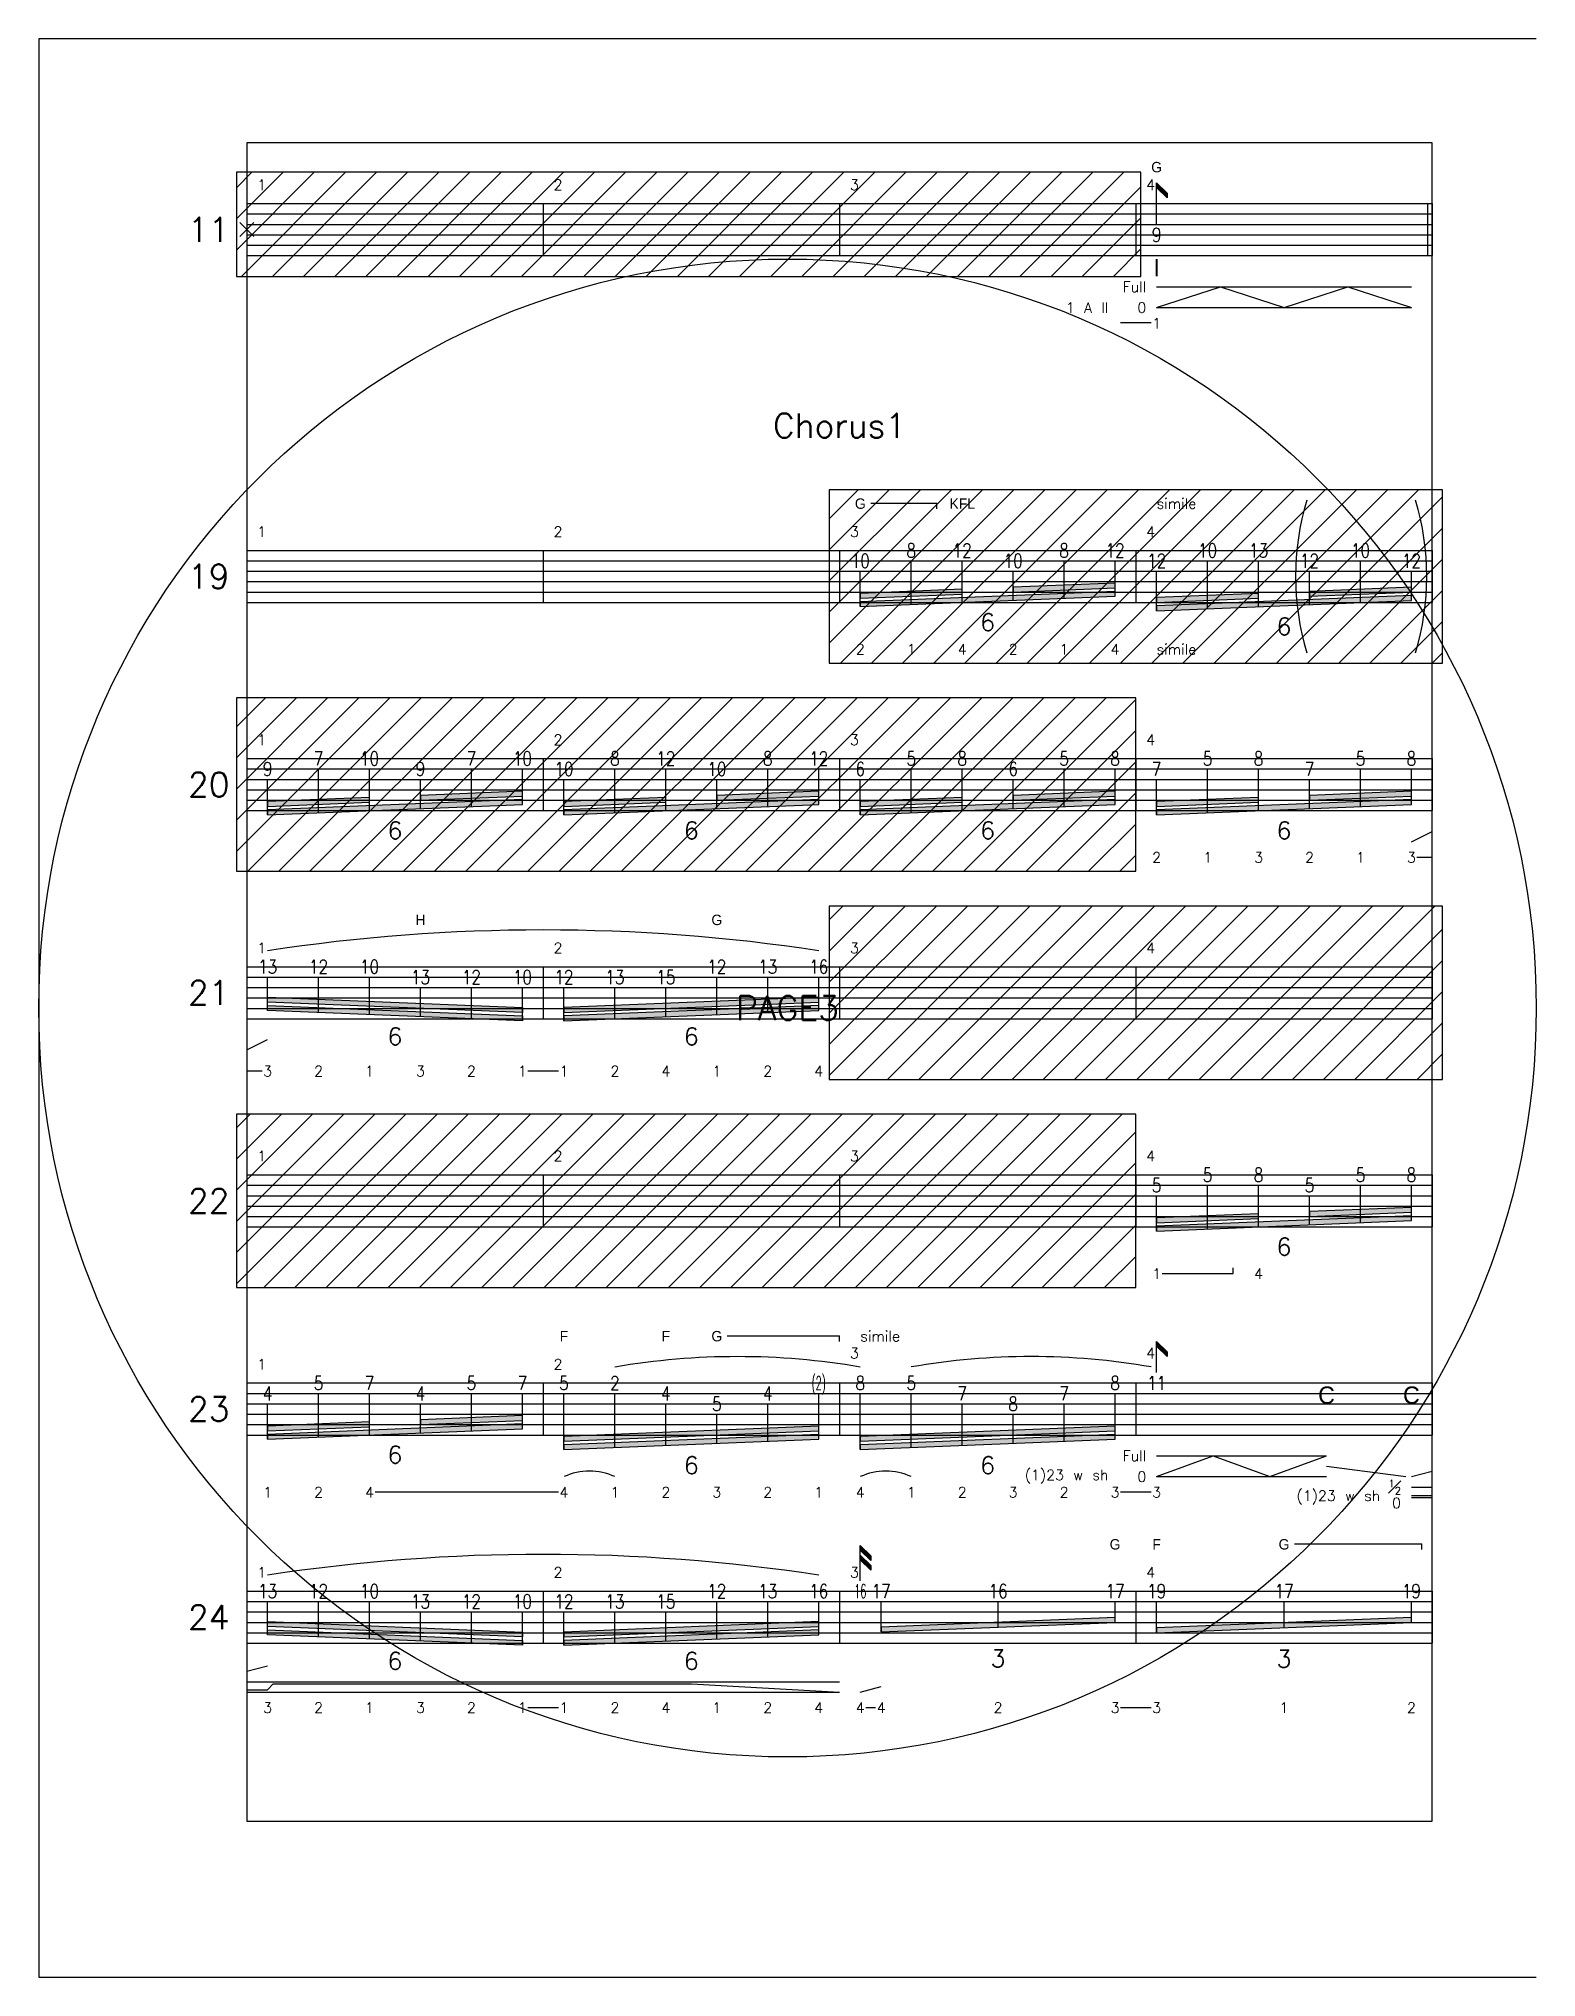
# Model space of a CAD drawing. Header units: millimetres. Extents: x 0 to 864, y 0 to 279.
# Drawn here: x 431.8 to 647.7, y 0 to 279.4 of the extents above; entities that cross this region are included whole.
import ezdxf
from ezdxf.enums import TextEntityAlignment as Align

# ---------------------------------------------------------------- set-up
doc = ezdxf.new("R2010")
doc.units = ezdxf.units.MM
doc.header["$PDMODE"] = 3
for name, color, linetype in [('art', 6, 'Continuous'), ('finger', 4, 'Continuous'), ('note', 7, 'Continuous'), ('staff', 7, 'Continuous')]:
    doc.layers.add(name, color=color, linetype=linetype)
doc.layers.add('hidden', color=4, linetype='Continuous', plot=False)
doc.styles.add('art', font='FINAAC_.TTF', dxfattribs={"height": 1.5})
doc.styles.add('finger', font='txt.shx', dxfattribs={"height": 1.5})
doc.styles.add('height15', font='txt.shx', dxfattribs={"height": 1.5})
doc.styles.add('height25', font='txt.shx', dxfattribs={"height": 2.5})
doc.styles.add('height35', font='txt.shx', dxfattribs={"height": 3.5})
doc.styles.add('rest', font='FINAAC_.TTF', dxfattribs={"height": 2.5})
doc.styles.add('width5', font='txt.shx', dxfattribs={"width": 0.5, "height": 2})
doc.styles.add('width8', font='txt.shx', dxfattribs={"width": 0.8, "height": 2})

msp = doc.modelspace()

# ---------------------------------------------------------------- texts
at = {"layer": 'art', "style": 'art'}
for s, p in [('G', (592.97, 260.15)), ('G', (550.25, 211.65)), ('KFL', (564.94, 211.65)), ('H', (486.84, 151.65)), ('G', (529.56, 151.65)), ('F', (507.52, 91.65)), ('F', (522.21, 91.65)), ('G', (529.56, 91.65)), ('G', (586.98, 61.65)), ('F', (592.97, 61.65)), ('G', (611.34, 61.65))]:
    msp.add_text(s, height=1.5, dxfattribs=at).set_placement(p, align=Align.CENTER)
at = {"layer": 'art', "style": 'height15'}
for p in [(592.97, 211.65), (550.25, 91.65)]:
    msp.add_text('simile', height=1.5, dxfattribs=at).set_placement(p)
at = {"layer": 'finger', "style": 'finger'}
for s, p in [('1', (592.97, 237.65)), ('2', (550.25, 190.65)), ('1', (557.59, 190.65)), ('4', (564.94, 190.65)), ('2', (572.28, 190.65)), ('1', (579.63, 190.65)), ('4', (586.98, 190.65)), ('2', (592.97, 160.65)), ('1', (600.32, 160.65)), ('3', (607.67, 160.65)), ('2', (615.01, 160.65)), ('1', (622.36, 160.65)), ('3', (629.7, 160.65)), ('3', (464.8, 129.85)), ('2', (472.14, 129.85)), ('1', (479.49, 129.85)), ('3', (486.84, 129.85)), ('2', (494.18, 129.85)), ('1', (501.53, 129.85)), ('1', (507.52, 129.85)), ('2', (514.87, 129.85)), ('4', (522.21, 129.85)), ('1', (529.56, 129.85)), ('2', (536.9, 129.85)), ('4', (544.25, 129.85)), ('1', (592.97, 100.65)), ('4', (607.67, 100.65)), ('1', (464.8, 69.15)), ('2', (472.14, 69.15)), ('4', (479.49, 69.15)), ('4', (507.52, 69.15)), ('1', (514.87, 69.15)), ('2', (522.21, 69.15)), ('3', (529.56, 69.15)), ('2', (536.9, 69.15)), ('1', (544.25, 69.15)), ('4', (550.25, 69.15)), ('1', (557.59, 69.15)), ('2', (564.94, 69.15)), ('3', (572.28, 69.15)), ('2', (579.63, 69.15)), ('3', (586.98, 69.15)), ('3', (592.97, 69.15)), ('3', (464.8, 38.1)), ('2', (472.14, 38.1)), ('1', (479.49, 38.1)), ('3', (486.84, 38.1)), ('2', (494.18, 38.1)), ('1', (501.53, 38.1)), ('1', (507.52, 38.1)), ('2', (514.87, 38.1)), ('4', (522.21, 38.1)), ('1', (529.56, 38.1)), ('2', (536.9, 38.1)), ('4', (544.25, 38.1)), ('4', (550.25, 38.1)), ('4', (553.25, 38.1)), ('2', (570.11, 38.1)), ('3', (586.98, 38.1)), ('3', (592.97, 38.1)), ('1', (611.34, 38.1)), ('2', (629.7, 38.1))]:
    msp.add_text(s, height=1.5, dxfattribs=at).set_placement(p, align=Align.CENTER)
msp.add_text('simile', height=1.5, dxfattribs=at).set_placement((592.97, 190.65))
at = {"layer": 'finger', "char_height": 1.5, "attachment_point": 6, "style": 'finger'}
for s, insert, width in [('Full', (591.48, 243.65), 4.5), ('1 A ll', (586.02, 240.65), 11.0455), ('0', (591.48, 240.65), 4.5), ('Full', (591.48, 75.15), 4.5), ('(1)23 w sh', (586.02, 72.15), 13.5429), ('0', (591.48, 72.15), 4.5), ('(1)23 w sh', (625.2, 69.15), 13.5429), ('\\A1;{\\H0.7x;\\S1#2;}', (628.2, 70.65), 4.5), ('0', (628.2, 68.35), 4.5)]:
    msp.add_mtext(s, dxfattribs=dict(at, insert=insert, width=width))
at = {"layer": 'note'}
for s, style, width, p in [('9', 'width8', 0.8, (592.97, 251.15)), ('10', 'width8', 0.8, (550.25, 204.15)), ('8', 'width8', 0.8, (557.59, 205.65)), ('12', 'width8', 0.8, (564.94, 205.65)), ('10', 'width8', 0.8, (572.28, 204.15)), ('8', 'width8', 0.8, (579.63, 205.65)), ('12', 'width8', 0.8, (586.98, 205.65)), ('12', 'width8', 0.8, (592.97, 204.15)), ('10', 'width8', 0.8, (600.32, 205.65)), ('13', 'width8', 0.8, (607.67, 205.65)), ('12', 'width8', 0.8, (615.01, 204.15)), ('10', 'width8', 0.8, (622.36, 205.65)), ('12', 'width8', 0.8, (629.7, 204.15)), ('7', 'width8', 0.8, (472.14, 175.65)), ('10', 'width8', 0.8, (479.49, 175.65)), ('7', 'width8', 0.8, (494.18, 175.65)), ('10', 'width8', 0.8, (501.53, 175.65)), ('8', 'width8', 0.8, (514.87, 175.65)), ('12', 'width8', 0.8, (522.21, 175.65)), ('8', 'width8', 0.8, (536.9, 175.65)), ('12', 'width8', 0.8, (544.25, 175.65)), ('5', 'width8', 0.8, (557.59, 175.65)), ('8', 'width8', 0.8, (564.94, 175.65)), ('5', 'width8', 0.8, (579.63, 175.65)), ('8', 'width8', 0.8, (586.98, 175.65)), ('5', 'width8', 0.8, (600.32, 175.65)), ('8', 'width8', 0.8, (607.67, 175.65)), ('5', 'width8', 0.8, (622.36, 175.65)), ('8', 'width8', 0.8, (629.7, 175.65)), ('9', 'width8', 0.8, (464.8, 174.15)), ('9', 'width8', 0.8, (486.84, 174.15)), ('10', 'width8', 0.8, (507.52, 174.15)), ('10', 'width8', 0.8, (529.56, 174.15)), ('6', 'width8', 0.8, (550.25, 174.15)), ('6', 'width8', 0.8, (572.28, 174.15)), ('7', 'width8', 0.8, (592.97, 174.15)), ('7', 'width8', 0.8, (615.01, 174.15)), ('13', 'width8', 0.8, (464.8, 145.65)), ('12', 'width8', 0.8, (472.14, 145.65)), ('10', 'width8', 0.8, (479.49, 145.65)), ('12', 'width8', 0.8, (529.56, 145.65)), ('13', 'width8', 0.8, (536.9, 145.65)), ('16', 'width8', 0.8, (544.25, 145.65)), ('13', 'width8', 0.8, (486.84, 144.15)), ('12', 'width8', 0.8, (494.18, 144.15)), ('10', 'width8', 0.8, (501.53, 144.15)), ('12', 'width8', 0.8, (507.52, 144.15)), ('13', 'width8', 0.8, (514.87, 144.15)), ('15', 'width8', 0.8, (522.21, 144.15)), ('5', 'width8', 0.8, (592.97, 114.15)), ('5', 'width8', 0.8, (600.32, 115.65)), ('8', 'width8', 0.8, (607.67, 115.65)), ('5', 'width8', 0.8, (615.01, 114.15)), ('5', 'width8', 0.8, (622.36, 115.65)), ('8', 'width8', 0.8, (629.7, 115.65)), ('5', 'width8', 0.8, (472.14, 85.65)), ('7', 'width8', 0.8, (479.49, 85.65)), ('5', 'width8', 0.8, (494.18, 85.65)), ('7', 'width8', 0.8, (501.53, 85.65)), ('5', 'width8', 0.8, (507.52, 85.65)), ('2', 'width8', 0.8, (514.87, 85.65)), ('(2)', 'width5', 0.5, (544.25, 85.65)), ('8', 'width8', 0.8, (550.25, 85.65)), ('5', 'width8', 0.8, (557.59, 85.65)), ('8', 'width8', 0.8, (586.98, 85.65)), ('11', 'width8', 0.8, (592.97, 85.65)), ('4', 'width8', 0.8, (464.8, 84.15)), ('4', 'width8', 0.8, (486.84, 84.15)), ('4', 'width8', 0.8, (522.21, 84.15)), ('4', 'width8', 0.8, (536.9, 84.15)), ('7', 'width8', 0.8, (564.94, 84.15)), ('7', 'width8', 0.8, (579.63, 84.15)), ('5', 'width8', 0.8, (529.56, 82.65)), ('8', 'width8', 0.8, (572.28, 82.65)), ('13', 'width8', 0.8, (464.8, 55.65)), ('12', 'width8', 0.8, (472.14, 55.65)), ('10', 'width8', 0.8, (479.49, 55.65)), ('12', 'width8', 0.8, (529.56, 55.65)), ('13', 'width8', 0.8, (536.9, 55.65)), ('16', 'width8', 0.8, (544.25, 55.65)), ('16', 'width5', 0.5, (550.25, 55.65)), ('17', 'width8', 0.8, (553.25, 55.65)), ('16', 'width8', 0.8, (570.11, 55.65)), ('17', 'width8', 0.8, (586.98, 55.65)), ('19', 'width8', 0.8, (592.97, 55.65)), ('17', 'width8', 0.8, (611.34, 55.65)), ('19', 'width8', 0.8, (629.7, 55.65)), ('13', 'width8', 0.8, (486.84, 54.15)), ('12', 'width8', 0.8, (494.18, 54.15)), ('10', 'width8', 0.8, (501.53, 54.15)), ('12', 'width8', 0.8, (507.52, 54.15)), ('13', 'width8', 0.8, (514.87, 54.15)), ('15', 'width8', 0.8, (522.21, 54.15))]:
    msp.add_text(s, height=2, dxfattribs=dict(at, style=style, width=width)).set_placement(p, align=Align.MIDDLE_CENTER)
at = {"layer": 'note', "style": 'rest'}
for s, p in [('I', (592.97, 245.15)), ('C', (617.46, 82.65)), ('C', (629.7, 82.65))]:
    msp.add_text(s, height=2.5, dxfattribs=at).set_placement(p, align=Align.CENTER)
at = {"layer": 'note', "style": 'height25'}
for s, p in [('6', (568.61, 195.3)), ('6', (611.34, 194.7)), ('6', (483.16, 165.3)), ('6', (525.89, 165.3)), ('6', (568.61, 165.3)), ('6', (611.34, 165.3)), ('6', (483.16, 135.6)), ('6', (525.89, 135.6)), ('6', (611.34, 105.3)), ('6', (483.16, 75.3)), ('6', (525.89, 73.8)), ('6', (568.61, 73.8)), ('6', (483.16, 45.6)), ('6', (525.89, 45.6)), ('3', (570.11, 45.96)), ('3', (611.34, 45.9))]:
    msp.add_text(s, height=2.5, dxfattribs=at).set_placement(p, align=Align.MIDDLE_CENTER)
at = {"layer": 'staff', "style": 'height15'}
for s, p in [('1', (463.3, 257.15)), ('2', (506.02, 257.15)), ('3', (548.75, 257.15)), ('4', (591.48, 257.15)), ('1', (463.3, 207.15)), ('2', (506.02, 207.15)), ('3', (548.75, 207.15)), ('4', (591.48, 207.15)), ('1', (463.3, 177.15)), ('2', (506.02, 177.15)), ('3', (548.75, 177.15)), ('4', (591.48, 177.15)), ('1', (463.3, 147.15)), ('2', (506.02, 147.15)), ('3', (548.75, 147.15)), ('4', (591.48, 147.15)), ('1', (463.3, 117.15)), ('2', (506.02, 117.15)), ('3', (548.75, 117.15)), ('4', (591.48, 117.15)), ('3', (548.75, 88.75)), ('4', (591.48, 88.75)), ('1', (463.3, 87.15)), ('2', (506.02, 87.15)), ('1', (463.3, 57.15)), ('1', (463.3, 57.15)), ('2', (506.02, 57.15)), ('2', (506.02, 57.15)), ('3', (548.75, 57.15)), ('4', (591.48, 57.15))]:
    msp.add_text(s, height=1.5, dxfattribs=at).set_placement(p, align=Align.BOTTOM_LEFT)
at = {"layer": 'staff', "style": 'height35'}
msp.add_text('Chorus1', height=3.5, dxfattribs=at).set_placement((547.25, 221.9), align=Align.CENTER)
at = {"layer": 'staff', "style": 'height35', "flags": 8}
for tag, p in [('11', (459.3, 251.9)), ('19', (459.3, 201.9)), ('20', (459.3, 171.9)), ('21', (459.3, 141.9)), ('22', (459.3, 111.9)), ('23', (459.3, 81.9)), ('24', (459.3, 51.9))]:
    msp.add_attdef(tag, text='<n>', height=3.5, dxfattribs=at).set_placement(p, align=Align.MIDDLE_RIGHT)

# ---------------------------------------------------------------- blocks, each defined once
blk = doc.blocks.new('page')
at = {"layer": 'hidden'}
for p, q in [((215.9, 279.4), (0, 279.4)), ((0, 279.4), (0, 0)), ((30, 264.4), (30, 22.5)), ((200.9, 264.4), (30, 264.4)), ((200.9, 22.5), (200.9, 264.4)), ((30, 22.5), (200.9, 22.5)), ((0, 0), (215.9, 0))]:
    blk.add_line(p, q, dxfattribs=at)
blk.add_circle((107.95, 139.7), 107.95, dxfattribs=at)
blk.add_point((30, 251.9), dxfattribs=at)
at = {"layer": 'hidden', "style": 'height35', "flags": 8}
blk.add_attdef('PAGE_NUM', text='', height=3.5, dxfattribs=at).set_placement((107.95, 139.7), align=Align.MIDDLE_CENTER)
blk = doc.blocks.new('barline_double')
at = {"layer": 'staff'}
for p, q in [((-0.7, 0), (-0.7, -7.5)), ((0, 0), (0, -7.5))]:
    blk.add_line(p, q, dxfattribs=at)
blk = doc.blocks.new('flag1_up')
at = {"layer": 'note'}
blk.add_hatch(color=256, dxfattribs=at).paths.add_polyline_path([(0, 4.5), (1.5, 3), (1.5, 2.3), (0, 3.8)])
blk.add_lwpolyline([(0, 4.5), (1.5, 3), (1.5, 2.3), (0, 3.8)], close=True, dxfattribs=at)
blk = doc.blocks.new('flag2_up')
at = {"layer": 'note'}
for p in [(0, 1.4), (0, 0)]:
    blk.add_blockref('flag1_up', p, dxfattribs=at)

# ---------------------------------------------------------------- hatches: boundary and pattern name
at = {"layer": 'note'}
for points in [[(564.94, 200.05), (550.25, 199.45), (550.25, 198.75), (564.94, 199.35)], [(586.98, 199.75), (550.25, 198.25), (550.25, 197.55), (586.98, 199.05)], [(586.98, 200.95), (572.28, 200.35), (572.28, 199.65), (586.98, 200.25)], [(607.67, 199.45), (592.97, 198.85), (592.97, 198.15), (607.67, 198.75)], [(629.7, 199.15), (592.97, 197.65), (592.97, 196.95), (629.7, 198.45)], [(629.7, 200.35), (615.01, 199.75), (615.01, 199.05), (629.7, 199.65)], [(501.53, 170.95), (486.84, 170.35), (486.84, 169.65), (501.53, 170.25)], [(544.25, 170.95), (529.56, 170.35), (529.56, 169.65), (544.25, 170.25)], [(586.98, 170.95), (572.28, 170.35), (572.28, 169.65), (586.98, 170.25)], [(629.7, 170.95), (615.01, 170.35), (615.01, 169.65), (629.7, 170.25)], [(479.49, 170.05), (464.8, 169.45), (464.8, 168.75), (479.49, 169.35)], [(501.53, 169.75), (464.8, 168.25), (464.8, 167.55), (501.53, 169.05)], [(522.21, 170.05), (507.52, 169.45), (507.52, 168.75), (522.21, 169.35)], [(544.25, 169.75), (507.52, 168.25), (507.52, 167.55), (544.25, 169.05)], [(564.94, 170.05), (550.25, 169.45), (550.25, 168.75), (564.94, 169.35)], [(586.98, 169.75), (550.25, 168.25), (550.25, 167.55), (586.98, 169.05)], [(607.67, 170.05), (592.97, 169.45), (592.97, 168.75), (607.67, 169.35)], [(629.7, 169.75), (592.97, 168.25), (592.97, 167.55), (629.7, 169.05)], [(464.8, 141.25), (501.53, 139.75), (501.53, 139.05), (464.8, 140.55)], [(464.8, 140.05), (501.53, 138.55), (501.53, 137.85), (464.8, 139.35)], [(544.25, 141.25), (507.52, 139.75), (507.52, 139.05), (544.25, 140.55)], [(544.25, 140.05), (507.52, 138.55), (507.52, 137.85), (544.25, 139.35)], [(607.67, 110.05), (592.97, 109.45), (592.97, 108.75), (607.67, 109.35)], [(629.7, 109.75), (592.97, 108.25), (592.97, 107.55), (629.7, 109.05)], [(629.7, 110.95), (615.01, 110.35), (615.01, 109.65), (629.7, 110.25)], [(479.49, 80.05), (464.8, 79.45), (464.8, 78.75), (479.49, 79.35)], [(501.53, 79.75), (464.8, 78.25), (464.8, 77.55), (501.53, 79.05)], [(501.53, 80.95), (486.84, 80.35), (486.84, 79.65), (501.53, 80.25)], [(544.25, 79.45), (507.52, 77.95), (507.52, 77.25), (544.25, 78.75)], [(544.25, 78.25), (507.52, 76.75), (507.52, 76.05), (544.25, 77.55)], [(586.98, 79.45), (550.25, 77.95), (550.25, 77.25), (586.98, 78.75)], [(586.98, 78.25), (550.25, 76.75), (550.25, 76.05), (586.98, 77.55)], [(464.8, 51.25), (501.53, 49.75), (501.53, 49.05), (464.8, 50.55)], [(544.25, 51.25), (507.52, 49.75), (507.52, 49.05), (544.25, 50.55)], [(586.98, 51.85), (553.25, 50.47), (553.25, 49.77), (586.98, 51.15)], [(629.7, 51.85), (592.97, 50.35), (592.97, 49.65), (629.7, 51.15)], [(464.8, 50.05), (501.53, 48.55), (501.53, 47.85), (464.8, 49.35)], [(544.25, 50.05), (507.52, 48.55), (507.52, 47.85), (544.25, 49.35)]]:
    msp.add_hatch(color=256, dxfattribs=at).paths.add_polyline_path(points)
at = {"layer": 'staff'}
h = msp.add_hatch(dxfattribs=at)
h.set_pattern_fill('ANSI31', color=256, style=0)
h.set_pattern_definition([(45, (195.379, 55.8547), (-2.245064, 2.245064), [])])
h.paths.add_polyline_path([(460.3, 245.15), (590.68, 245.15), (590.68, 260.15), (460.3, 260.15)])
h = msp.add_hatch(dxfattribs=at)
h.set_pattern_fill('ANSI31', color=256, style=0)
h.set_pattern_definition([(45, (238.104, 5.8547), (-2.245064, 2.245064), [])])
h.paths.add_polyline_path([(545.75, 189.4), (634.2, 189.4), (634.2, 214.4), (545.75, 214.4)])
h = msp.add_hatch(dxfattribs=at)
h.set_pattern_fill('ANSI31', color=256, style=0)
h.set_pattern_definition([(45, (152.654, -24.1453), (-2.245064, 2.245064), [])])
h.paths.add_polyline_path([(460.3, 159.4), (589.97, 159.4), (589.97, 184.4), (460.3, 184.4)])
h = msp.add_hatch(dxfattribs=at)
h.set_pattern_fill('ANSI31', color=256, style=0)
h.set_pattern_definition([(45, (280.829, -54.1453), (-2.245064, 2.245064), [])])
h.paths.add_polyline_path([(545.75, 129.4), (634.2, 129.4), (634.2, 154.4), (545.75, 154.4)])
h = msp.add_hatch(dxfattribs=at)
h.set_pattern_fill('ANSI31', color=256, style=0)
h.set_pattern_definition([(45, (195.379, -84.1453), (-2.245064, 2.245064), [])])
h.paths.add_polyline_path([(460.3, 99.4), (589.97, 99.4), (589.97, 124.4), (460.3, 124.4)])

# ---------------------------------------------------------------- linework, layer by layer
at = {"layer": 'art'}
for p, q in [((551.75, 212.45), (561.27, 212.45)), ((561.27, 211.65), (561.27, 212.45)), ((531.06, 92.45), (547.25, 92.45)), ((547.25, 91.65), (547.25, 92.45)), ((612.84, 62.45), (631.2, 62.45)), ((631.2, 61.65), (631.2, 62.45))]:
    msp.add_line(p, q, dxfattribs=at)
at = {"layer": 'finger'}
for p, q in [((592.97, 243.65), (629.7, 243.65)), ((592.97, 240.65), (602.16, 243.65)), ((602.16, 243.65), (611.34, 240.65)), ((611.34, 240.65), (620.52, 243.65)), ((620.52, 243.65), (629.7, 240.65)), ((592.97, 240.65), (629.7, 240.65)), ((592.18, 238.45), (587.77, 238.45)), ((629.7, 163.65), (632.7, 165.15)), ((630.5, 161.45), (632.7, 161.45)), ((461.8, 133.65), (464.8, 135.15)), ((461.8, 130.65), (464, 130.65)), ((502.33, 130.65), (506.72, 130.65)), ((593.77, 101.45), (603.99, 101.45)), ((603.99, 101.45), (603.99, 102.25)), ((592.97, 72.15), (601.14, 75.15)), ((592.97, 75.15), (617.46, 75.15)), ((601.14, 75.15), (609.3, 72.15)), ((609.3, 72.15), (617.46, 75.15)), ((617.46, 73.65), (628.9, 72.15)), ((629.7, 72.15), (632.7, 72.95)), ((480.29, 69.95), (506.72, 69.95)), ((587.77, 69.95), (592.18, 69.95)), ((592.97, 72.15), (617.46, 72.15)), ((629.7, 70.65), (632.7, 70.65)), ((629.7, 69.45), (632.7, 69.45)), ((629.7, 69.15), (632.7, 69.15)), ((461.8, 44.1), (464.8, 44.9)), ((461.8, 42.6), (547.25, 42.6)), ((464.8, 41.4), (465.6, 42.3)), ((465.6, 42.3), (525.89, 42.3)), ((525.89, 42.3), (547.25, 41.1)), ((461.8, 41.4), (464.8, 41.4)), ((461.8, 41.1), (547.25, 41.1)), ((550.25, 41.1), (553.25, 41.9)), ((502.33, 38.9), (506.72, 38.9)), ((551.05, 38.9), (552.45, 38.9)), ((587.77, 38.9), (592.18, 38.9))]:
    msp.add_line(p, q, dxfattribs=at)
for centre in [(511.2, 64.12), (553.92, 64.12)]:
    msp.add_arc(centre, 8.83, 65.4219, 114.5781, dxfattribs=at)
at = {"layer": 'hidden'}
for p, q in [((504.52, 255.65), (504.52, 248.15)), ((547.25, 255.65), (547.25, 248.15)), ((589.97, 255.65), (589.97, 248.15)), ((504.52, 205.65), (504.52, 198.15)), ((547.25, 205.65), (547.25, 198.15)), ((589.97, 205.65), (589.97, 198.15)), ((504.52, 175.65), (504.52, 168.15)), ((547.25, 175.65), (547.25, 168.15)), ((589.97, 175.65), (589.97, 168.15)), ((504.52, 145.65), (504.52, 138.15)), ((547.25, 145.65), (547.25, 138.15)), ((589.97, 145.65), (589.97, 138.15)), ((504.52, 115.65), (504.52, 108.15)), ((547.25, 115.65), (547.25, 108.15)), ((589.97, 115.65), (589.97, 108.15)), ((504.52, 85.65), (504.52, 78.15)), ((547.25, 85.65), (547.25, 78.15)), ((589.97, 85.65), (589.97, 78.15)), ((504.52, 55.65), (504.52, 48.15)), ((504.52, 55.65), (504.52, 48.15)), ((547.25, 55.65), (547.25, 48.15)), ((589.97, 55.65), (589.97, 48.15))]:
    msp.add_line(p, q, dxfattribs=at)
at = {"layer": 'note'}
for p, q in [((592.97, 252.65), (592.97, 258.65)), ((557.59, 197.85), (557.59, 204.15)), ((564.94, 198.15), (564.94, 204.15)), ((579.63, 198.75), (579.63, 204.15)), ((586.98, 199.05), (586.98, 204.15)), ((600.32, 197.25), (600.32, 204.15)), ((607.67, 197.55), (607.67, 204.15)), ((622.36, 198.15), (622.36, 204.15)), ((550.25, 197.55), (550.25, 202.65)), ((572.28, 198.45), (572.28, 202.65)), ((592.97, 196.95), (592.97, 202.65)), ((615.01, 197.85), (615.01, 202.65)), ((629.7, 198.45), (629.7, 202.65)), ((472.14, 167.85), (472.14, 174.15)), ((479.49, 168.15), (479.49, 174.15)), ((494.18, 168.75), (494.18, 174.15)), ((501.53, 169.05), (501.53, 174.15)), ((514.87, 167.85), (514.87, 174.15)), ((522.21, 168.15), (522.21, 174.15)), ((536.9, 168.75), (536.9, 174.15)), ((544.25, 169.05), (544.25, 174.15)), ((557.59, 167.85), (557.59, 174.15)), ((564.94, 168.15), (564.94, 174.15)), ((579.63, 168.75), (579.63, 174.15)), ((586.98, 169.05), (586.98, 174.15)), ((600.32, 167.85), (600.32, 174.15)), ((607.67, 168.15), (607.67, 174.15)), ((622.36, 168.75), (622.36, 174.15)), ((629.7, 169.05), (629.7, 174.15)), ((464.8, 167.55), (464.8, 172.65)), ((486.84, 168.45), (486.84, 172.65)), ((507.52, 167.55), (507.52, 172.65)), ((529.56, 168.45), (529.56, 172.65)), ((550.25, 167.55), (550.25, 172.65)), ((572.28, 168.45), (572.28, 172.65)), ((592.97, 167.55), (592.97, 172.65)), ((615.01, 168.45), (615.01, 172.65)), ((464.8, 139.35), (464.8, 144.15)), ((472.14, 139.05), (472.14, 144.15)), ((479.49, 138.75), (479.49, 144.15)), ((486.84, 138.45), (486.84, 142.65)), ((494.18, 138.15), (494.18, 142.65)), ((501.53, 137.85), (501.53, 142.65)), ((507.52, 137.85), (507.52, 142.65)), ((514.87, 138.15), (514.87, 142.65)), ((522.21, 138.45), (522.21, 142.65)), ((529.56, 138.75), (529.56, 144.15)), ((536.9, 139.05), (536.9, 144.15)), ((544.25, 139.35), (544.25, 144.15)), ((592.97, 107.55), (592.97, 112.65)), ((600.32, 107.85), (600.32, 114.15)), ((607.67, 108.15), (607.67, 114.15)), ((615.01, 108.45), (615.01, 112.65)), ((622.36, 108.75), (622.36, 114.15)), ((629.7, 109.05), (629.7, 114.15)), ((592.97, 87.15), (592.97, 91.65)), ((472.14, 77.85), (472.14, 84.15)), ((479.49, 78.15), (479.49, 84.15)), ((494.18, 78.75), (494.18, 84.15)), ((501.53, 79.05), (501.53, 84.15)), ((507.52, 76.05), (507.52, 84.15)), ((514.87, 76.35), (514.87, 84.15)), ((544.25, 77.55), (544.25, 84.15)), ((550.25, 76.05), (550.25, 84.15)), ((557.59, 76.35), (557.59, 84.15)), ((586.98, 77.55), (586.98, 84.15)), ((464.8, 77.55), (464.8, 82.65)), ((486.84, 78.45), (486.84, 82.65)), ((522.21, 76.65), (522.21, 82.65)), ((529.56, 76.95), (529.56, 81.15)), ((536.9, 77.25), (536.9, 82.65)), ((564.94, 76.65), (564.94, 82.65)), ((572.28, 76.95), (572.28, 81.15)), ((579.63, 77.25), (579.63, 82.65)), ((550.25, 57.15), (550.25, 62.25)), ((464.8, 49.35), (464.8, 54.15)), ((472.14, 49.05), (472.14, 54.15)), ((479.49, 48.75), (479.49, 54.15)), ((529.56, 48.75), (529.56, 54.15)), ((536.9, 49.05), (536.9, 54.15)), ((544.25, 49.35), (544.25, 54.15)), ((553.25, 49.77), (553.25, 54.15)), ((570.11, 50.46), (570.11, 54.15)), ((586.98, 51.15), (586.98, 54.15)), ((592.97, 49.65), (592.97, 54.15)), ((611.34, 50.4), (611.34, 54.15)), ((629.7, 51.15), (629.7, 54.15)), ((486.84, 48.45), (486.84, 52.65)), ((494.18, 48.15), (494.18, 52.65)), ((501.53, 47.85), (501.53, 52.65)), ((507.52, 47.85), (507.52, 52.65)), ((514.87, 48.15), (514.87, 52.65)), ((522.21, 48.45), (522.21, 52.65))]:
    msp.add_line(p, q, dxfattribs=at)
for points in [[(564.94, 200.05), (550.25, 199.45), (550.25, 198.75), (564.94, 199.35)], [(586.98, 199.75), (550.25, 198.25), (550.25, 197.55), (586.98, 199.05)], [(586.98, 200.95), (572.28, 200.35), (572.28, 199.65), (586.98, 200.25)], [(607.67, 199.45), (592.97, 198.85), (592.97, 198.15), (607.67, 198.75)], [(629.7, 199.15), (592.97, 197.65), (592.97, 196.95), (629.7, 198.45)], [(629.7, 200.35), (615.01, 199.75), (615.01, 199.05), (629.7, 199.65)], [(501.53, 170.95), (486.84, 170.35), (486.84, 169.65), (501.53, 170.25)], [(544.25, 170.95), (529.56, 170.35), (529.56, 169.65), (544.25, 170.25)], [(586.98, 170.95), (572.28, 170.35), (572.28, 169.65), (586.98, 170.25)], [(629.7, 170.95), (615.01, 170.35), (615.01, 169.65), (629.7, 170.25)], [(479.49, 170.05), (464.8, 169.45), (464.8, 168.75), (479.49, 169.35)], [(501.53, 169.75), (464.8, 168.25), (464.8, 167.55), (501.53, 169.05)], [(522.21, 170.05), (507.52, 169.45), (507.52, 168.75), (522.21, 169.35)], [(544.25, 169.75), (507.52, 168.25), (507.52, 167.55), (544.25, 169.05)], [(564.94, 170.05), (550.25, 169.45), (550.25, 168.75), (564.94, 169.35)], [(586.98, 169.75), (550.25, 168.25), (550.25, 167.55), (586.98, 169.05)], [(607.67, 170.05), (592.97, 169.45), (592.97, 168.75), (607.67, 169.35)], [(629.7, 169.75), (592.97, 168.25), (592.97, 167.55), (629.7, 169.05)], [(464.8, 141.25), (501.53, 139.75), (501.53, 139.05), (464.8, 140.55)], [(464.8, 140.05), (501.53, 138.55), (501.53, 137.85), (464.8, 139.35)], [(544.25, 141.25), (507.52, 139.75), (507.52, 139.05), (544.25, 140.55)], [(544.25, 140.05), (507.52, 138.55), (507.52, 137.85), (544.25, 139.35)], [(607.67, 110.05), (592.97, 109.45), (592.97, 108.75), (607.67, 109.35)], [(629.7, 109.75), (592.97, 108.25), (592.97, 107.55), (629.7, 109.05)], [(629.7, 110.95), (615.01, 110.35), (615.01, 109.65), (629.7, 110.25)], [(479.49, 80.05), (464.8, 79.45), (464.8, 78.75), (479.49, 79.35)], [(501.53, 79.75), (464.8, 78.25), (464.8, 77.55), (501.53, 79.05)], [(501.53, 80.95), (486.84, 80.35), (486.84, 79.65), (501.53, 80.25)], [(544.25, 79.45), (507.52, 77.95), (507.52, 77.25), (544.25, 78.75)], [(544.25, 78.25), (507.52, 76.75), (507.52, 76.05), (544.25, 77.55)], [(586.98, 79.45), (550.25, 77.95), (550.25, 77.25), (586.98, 78.75)], [(586.98, 78.25), (550.25, 76.75), (550.25, 76.05), (586.98, 77.55)], [(464.8, 51.25), (501.53, 49.75), (501.53, 49.05), (464.8, 50.55)], [(544.25, 51.25), (507.52, 49.75), (507.52, 49.05), (544.25, 50.55)], [(586.98, 51.85), (553.25, 50.47), (553.25, 49.77), (586.98, 51.15)], [(629.7, 51.85), (592.97, 50.35), (592.97, 49.65), (629.7, 51.15)], [(464.8, 50.05), (501.53, 48.55), (501.53, 47.85), (464.8, 49.35)], [(544.25, 50.05), (507.52, 48.55), (507.52, 47.85), (544.25, 49.35)]]:
    msp.add_lwpolyline(points, close=True, dxfattribs=at)
for centre, radius, start, end in [((504.52, -113.56), 264.51, 81.3625, 98.6375), ((532.56, -15.61), 105.06, 80.3065, 99.6935), ((574.89, -10.89), 100.35, 80.0782, 99.9218), ((504.52, -203.56), 264.51, 81.3625, 98.6375)]:
    msp.add_arc(centre, radius, start, end, dxfattribs=at)
at = {"layer": 'staff'}
for p, q in [((461.8, 255.65), (461.8, 248.15)), ((461.8, 255.65), (632.7, 255.65)), ((632.7, 255.65), (632.7, 248.15)), ((461.8, 254.15), (632.7, 254.15)), ((461.8, 252.65), (632.7, 252.65)), ((461.8, 251.15), (632.7, 251.15)), ((461.8, 249.65), (632.7, 249.65)), ((461.8, 248.15), (632.7, 248.15)), ((461.8, 205.65), (461.8, 198.15)), ((461.8, 205.65), (632.7, 205.65)), ((461.8, 204.15), (632.7, 204.15)), ((632.7, 205.65), (632.7, 198.15)), ((461.8, 202.65), (632.7, 202.65)), ((461.8, 201.15), (632.7, 201.15)), ((461.8, 199.65), (632.7, 199.65)), ((461.8, 198.15), (632.7, 198.15)), ((461.8, 175.65), (461.8, 168.15)), ((461.8, 175.65), (632.7, 175.65)), ((461.8, 174.15), (632.7, 174.15)), ((632.7, 175.65), (632.7, 168.15)), ((461.8, 172.65), (632.7, 172.65)), ((461.8, 171.15), (632.7, 171.15)), ((461.8, 169.65), (632.7, 169.65)), ((461.8, 168.15), (632.7, 168.15)), ((461.8, 145.65), (461.8, 138.15)), ((461.8, 145.65), (632.7, 145.65)), ((632.7, 145.65), (632.7, 138.15)), ((461.8, 144.15), (632.7, 144.15)), ((461.8, 142.65), (632.7, 142.65)), ((461.8, 141.15), (632.7, 141.15)), ((461.8, 139.65), (632.7, 139.65)), ((461.8, 138.15), (632.7, 138.15)), ((461.8, 115.65), (461.8, 108.15)), ((461.8, 115.65), (632.7, 115.65)), ((632.7, 115.65), (632.7, 108.15)), ((461.8, 114.15), (632.7, 114.15)), ((461.8, 112.65), (632.7, 112.65)), ((461.8, 111.15), (632.7, 111.15)), ((461.8, 109.65), (632.7, 109.65)), ((461.8, 108.15), (632.7, 108.15)), ((461.8, 85.65), (461.8, 78.15)), ((461.8, 85.65), (632.7, 85.65)), ((461.8, 84.15), (632.7, 84.15)), ((632.7, 85.65), (632.7, 78.15)), ((461.8, 82.65), (632.7, 82.65)), ((461.8, 81.15), (632.7, 81.15)), ((461.8, 79.65), (632.7, 79.65)), ((461.8, 78.15), (632.7, 78.15)), ((461.8, 55.65), (461.8, 48.15)), ((461.8, 55.65), (632.7, 55.65)), ((461.8, 54.15), (632.7, 54.15)), ((632.7, 55.65), (632.7, 48.15)), ((461.8, 52.65), (632.7, 52.65)), ((461.8, 51.15), (632.7, 51.15)), ((461.8, 49.65), (632.7, 49.65)), ((461.8, 48.15), (632.7, 48.15))]:
    msp.add_line(p, q, dxfattribs=at)
for points in [[(460.3, 245.15), (590.68, 245.15), (590.68, 260.15), (460.3, 260.15)], [(545.75, 189.4), (634.2, 189.4), (634.2, 214.4), (545.75, 214.4)], [(460.3, 159.4), (589.97, 159.4), (589.97, 184.4), (460.3, 184.4)], [(545.75, 129.4), (634.2, 129.4), (634.2, 154.4), (545.75, 154.4)], [(460.3, 99.4), (589.97, 99.4), (589.97, 124.4), (460.3, 124.4)]]:
    msp.add_lwpolyline(points, close=True, dxfattribs=at)
for centre, start, end in [((651.58, 201.9), 163.4342, 196.5658), ((593.33, 201.9), 343.4342, 16.5658)]:
    msp.add_arc(centre, 38.58, start, end, dxfattribs=at)

# ---------------------------------------------------------------- block references
at = {"layer": 'note'}
for name, p in [('flag1_up', (592.97, 254.15)), ('barline_double', (632.7, 255.65)), ('flag1_up', (592.97, 87.15)), ('flag2_up', (550.25, 56.35))]:
    msp.add_blockref(name, p, dxfattribs=at)
at = {"layer": 'staff'}
msp.add_blockref('page', (431.8, 0), dxfattribs=at).add_auto_attribs({'PAGE_NUM': 'PAGE3'})

msp.set_redraw_order([(e.dxf.handle, doc.entitydb.next_handle()) for e in msp.query("TEXT MTEXT ATTDEF DIMENSION ARC_DIMENSION")])  # texts and dimensions are drawn at this point

doc.saveas('drawing.dxf')
